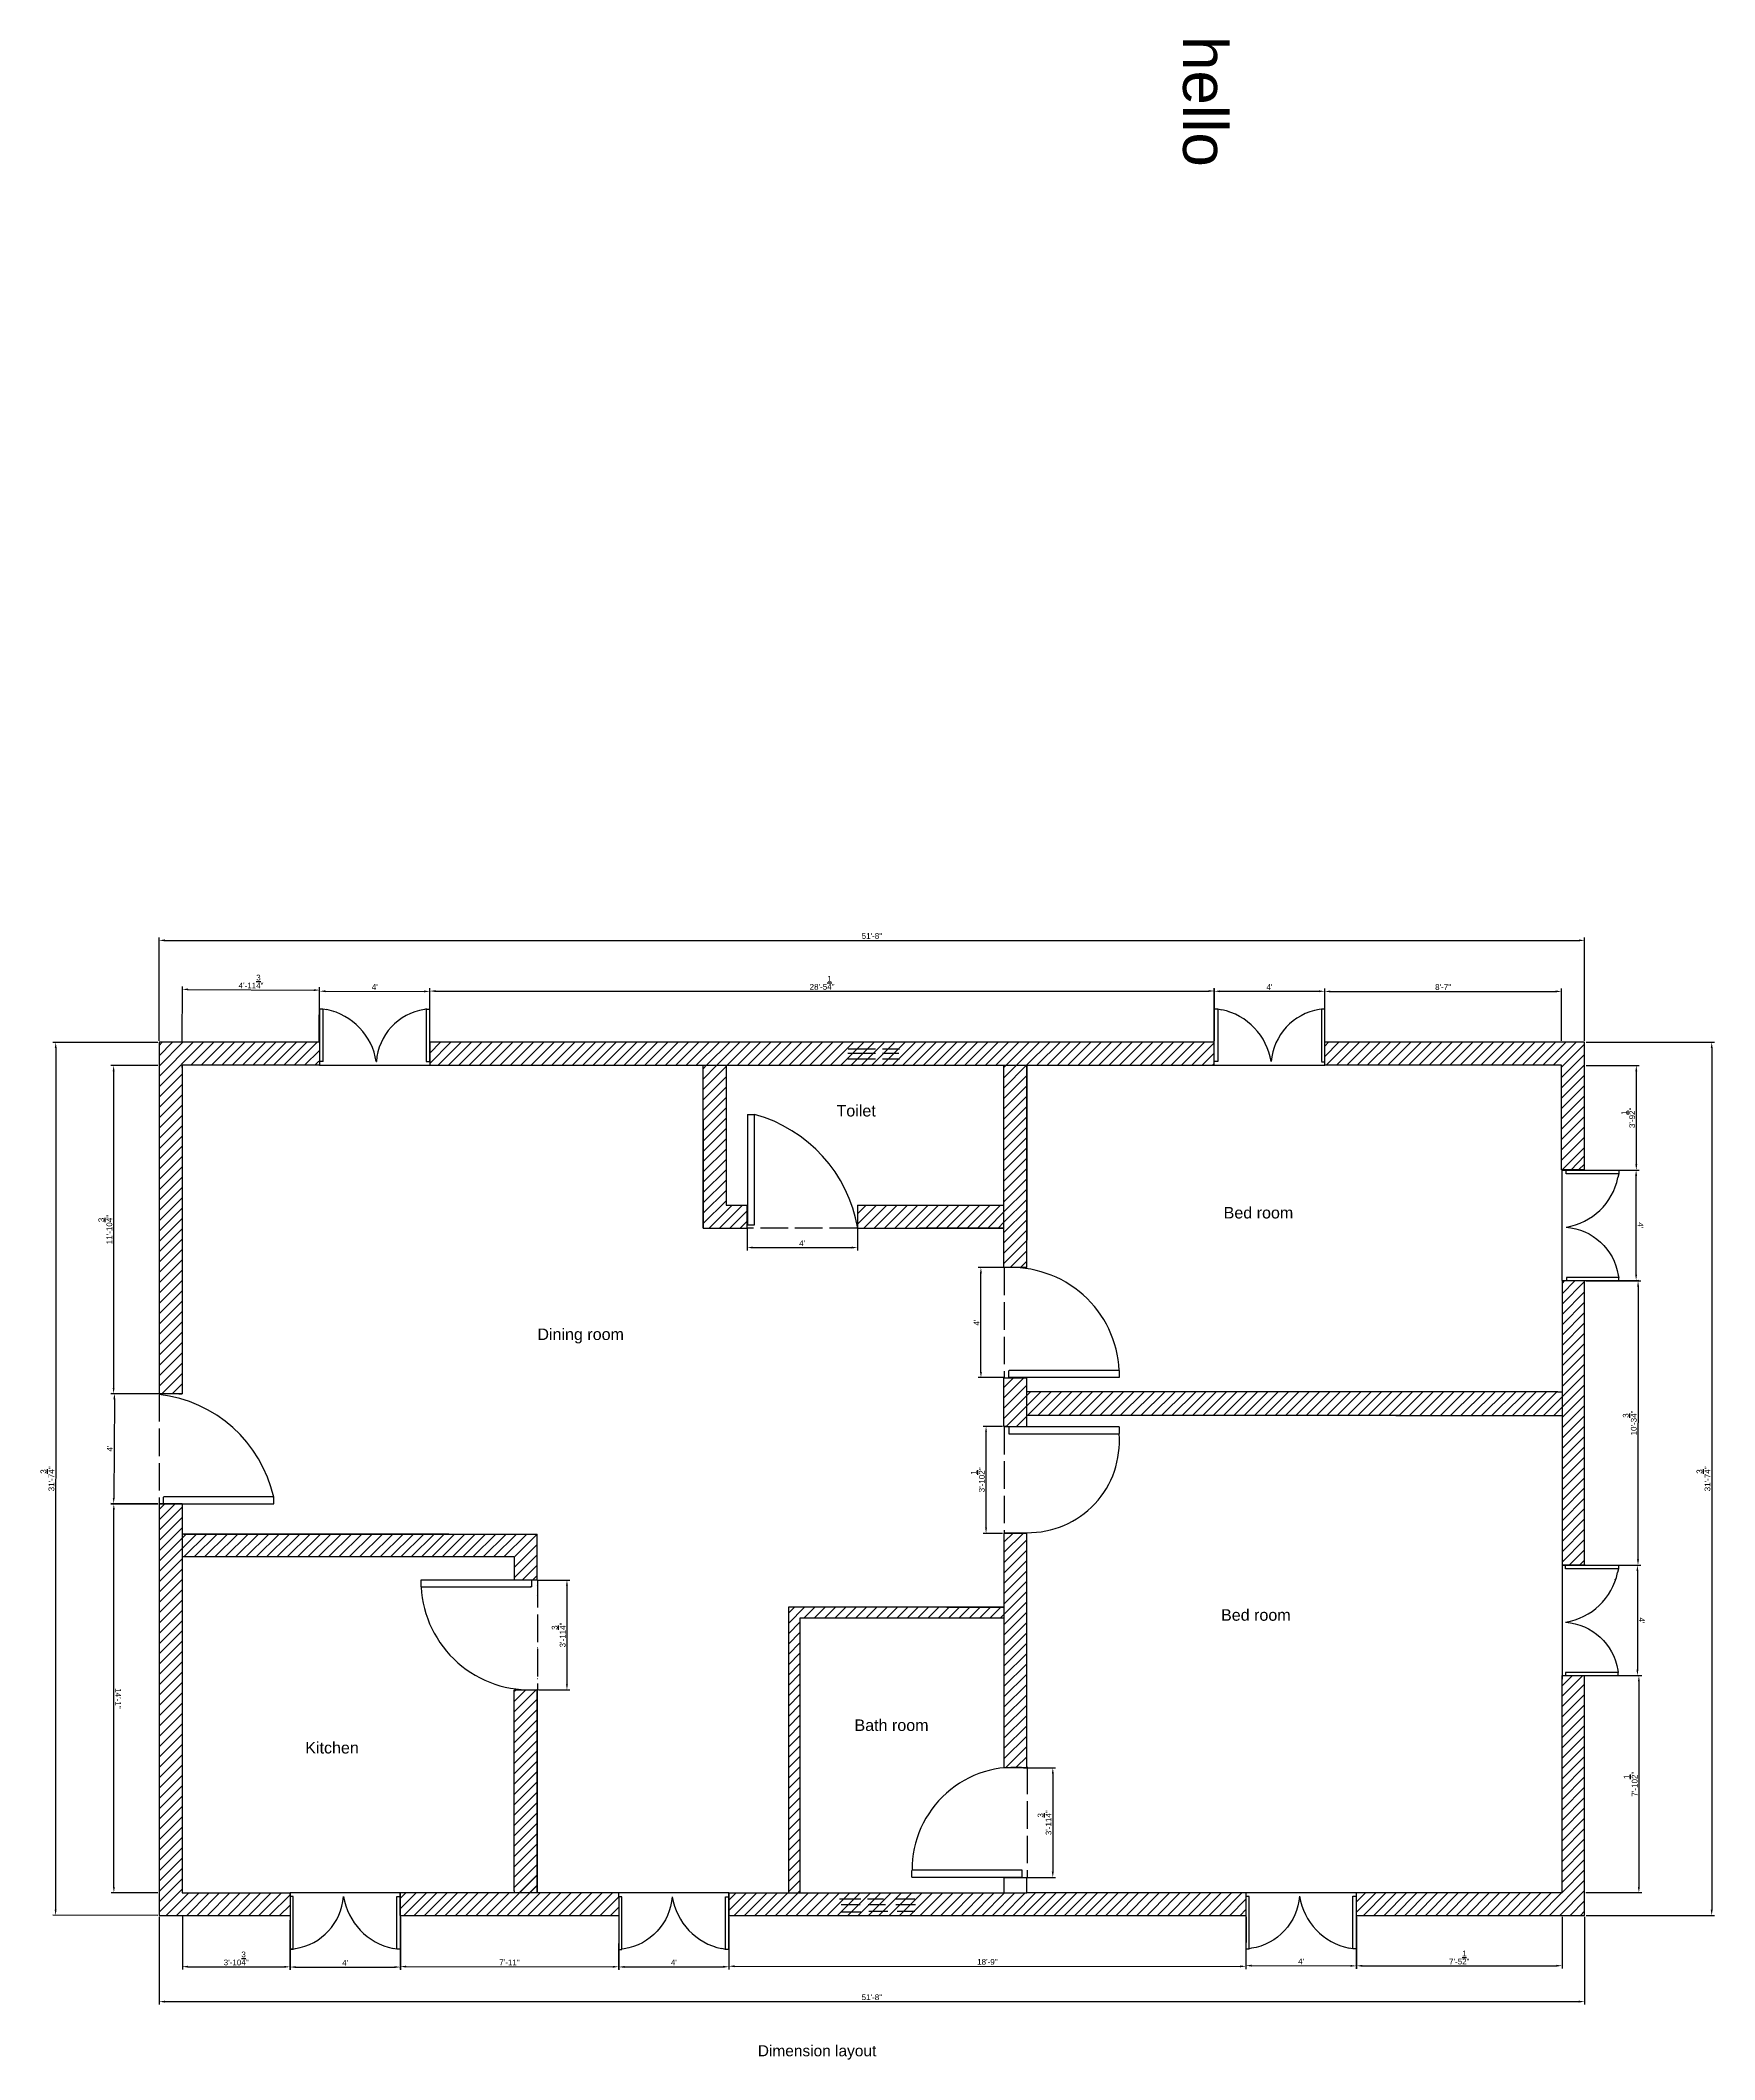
# Model space of a CAD drawing. Header units: millimetres. Extents: x 3076 to 3804, y 1202 to 2080.
import ezdxf

# ---------------------------------------------------------------- set-up
doc = ezdxf.new("R2010")
doc.units = ezdxf.units.MM
doc.linetypes.add('ACAD_ISO02W100', pattern=[15, 12, -3])
doc.layers.add('dotted', color=100, linetype='ACAD_ISO02W100')
doc.layers.add('Text', color=10, linetype='Continuous')
doc.styles.get("Standard").update_dxf_attribs({"font": 'arial.ttf'})
doc.dimstyles.new('ISO-25', dxfattribs={"dimtxt": 2.5, "dimasz": 2.5, "dimexe": 1.25, "dimexo": 0.625, "dimtad": 1, "dimlunit": 4, "dimtxsty": 'Standard', "dimcen": 2.5, "dimadec": 0, "dimazin": 0, "dimtfac": 1, "dimtmove": 0, "dimatfit": 3, "dimfxl": 1, "dimarcsym": 0})
pattern_1 = [(45, (932602.836, -653403.0286), (-2.24506403, 2.24506403), [])]
pattern_2 = [(45, (932402.5607, -653405.5512), (-2.24506403, 2.24506403), [])]

# ---------------------------------------------------------------- blocks, each defined once
blk = doc.blocks.new('*D1')
at = {"layer": 'Defpoints', "color": 0, "transparency": 16777216}
for p in [(3197.23, 1666.95), (3137.43, 1644.07), (3197.1, 1643.73)]:
    blk.add_point(p, dxfattribs=at)
at = {"layer": 'Text', "color": 0, "lineweight": -2, "transparency": 16777216}
for p, q in [((3137.43, 1644.69), (3137.57, 1668.53)), ((3140.06, 1667.27), (3194.73, 1666.96)), ((3197.1, 1644.35), (3197.24, 1668.2))]:
    blk.add_line(p, q, dxfattribs=at)
at = {"layer": 'Text', "color": 0, "transparency": 16777216}
for points in [[(3140.06, 1667.69), (3140.06, 1666.85), (3137.56, 1667.28)], [(3194.73, 1667.38), (3194.73, 1666.55), (3197.23, 1666.95)]]:
    blk.add_solid(points, dxfattribs=at)
at = {"layer": 'Text', "color": 0, "transparency": 16777216, "insert": (3167.42, 1670.69), "char_height": 2.5, "attachment_point": 5, "rotation": 359.67669}
blk.add_mtext('4\'-11{\\H1x;\\S3/4;}"', dxfattribs=at)
blk = doc.blocks.new('*D2')
at = {"layer": 'Defpoints', "color": 0, "transparency": 16777216}
for p in [(3586.4, 1666.57), (3245.19, 1644.21), (3586.4, 1644.25)]:
    blk.add_point(p, dxfattribs=at)
at = {"layer": 'Text', "color": 0, "lineweight": -2, "transparency": 16777216}
for p, q in [((3245.19, 1644.84), (3245.19, 1667.78)), ((3247.69, 1666.53), (3583.9, 1666.57)), ((3586.4, 1644.88), (3586.4, 1667.82))]:
    blk.add_line(p, q, dxfattribs=at)
at = {"layer": 'Text', "color": 0, "transparency": 16777216}
for points in [[(3247.69, 1666.95), (3247.69, 1666.11), (3245.19, 1666.53)], [(3583.9, 1666.99), (3583.9, 1666.16), (3586.4, 1666.57)]]:
    blk.add_solid(points, dxfattribs=at)
at = {"layer": 'Text', "color": 0, "transparency": 16777216, "insert": (3415.79, 1670.12), "char_height": 2.5, "attachment_point": 5, "rotation": 0.0075}
blk.add_mtext('28\'-5{\\H1x;\\S1/4;}"', dxfattribs=at)
blk = doc.blocks.new('*D3')
at = {"layer": 'Defpoints', "color": 0, "transparency": 16777216}
for p in [(3634.4, 1666.45), (3586.43, 1644.28), (3634.4, 1644.28)]:
    blk.add_point(p, dxfattribs=at)
at = {"layer": 'Text', "color": 0, "lineweight": -2, "transparency": 16777216}
for p, q in [((3586.43, 1644.91), (3586.43, 1667.7)), ((3588.93, 1666.45), (3631.9, 1666.45)), ((3634.4, 1644.91), (3634.4, 1667.7))]:
    blk.add_line(p, q, dxfattribs=at)
at = {"layer": 'Text', "color": 0, "transparency": 16777216}
for points in [[(3588.93, 1666.86), (3588.93, 1666.03), (3586.43, 1666.45)], [(3631.9, 1666.86), (3631.9, 1666.03), (3634.4, 1666.45)]]:
    blk.add_solid(points, dxfattribs=at)
at = {"layer": 'Text', "color": 0, "transparency": 16777216, "insert": (3610.41, 1668.32), "char_height": 2.5, "attachment_point": 5}
blk.add_mtext("4'", dxfattribs=at)
blk = doc.blocks.new('*D4')
at = {"layer": 'Defpoints', "color": 0, "transparency": 16777216}
for p in [(3245.19, 1666.39), (3197.2, 1644.34), (3245.15, 1644.26)]:
    blk.add_point(p, dxfattribs=at)
at = {"layer": 'Text', "color": 0, "lineweight": -2, "transparency": 16777216}
for p, q in [((3197.2, 1644.97), (3197.24, 1667.72)), ((3199.74, 1666.47), (3242.69, 1666.39)), ((3245.15, 1644.88), (3245.19, 1667.64))]:
    blk.add_line(p, q, dxfattribs=at)
at = {"layer": 'Text', "color": 0, "transparency": 16777216}
for points in [[(3199.74, 1666.89), (3199.74, 1666.05), (3197.24, 1666.47)], [(3242.69, 1666.81), (3242.69, 1665.98), (3245.19, 1666.39)]]:
    blk.add_solid(points, dxfattribs=at)
at = {"layer": 'Text', "color": 0, "transparency": 16777216, "insert": (3221.22, 1668.31), "char_height": 2.5, "attachment_point": 5, "rotation": 359.89909}
blk.add_mtext("4'", dxfattribs=at)
blk = doc.blocks.new('*D5')
at = {"layer": 'Defpoints', "color": 0, "transparency": 16777216}
for p in [(3737.39, 1666.39), (3634.4, 1644.28), (3737.4, 1644.3)]:
    blk.add_point(p, dxfattribs=at)
at = {"layer": 'Text', "color": 0, "lineweight": -2, "transparency": 16777216}
for p, q in [((3634.4, 1644.91), (3634.4, 1667.62)), ((3636.9, 1666.37), (3734.89, 1666.39)), ((3737.4, 1644.92), (3737.39, 1667.64))]:
    blk.add_line(p, q, dxfattribs=at)
at = {"layer": 'Text', "color": 0, "transparency": 16777216}
for points in [[(3636.9, 1666.79), (3636.9, 1665.96), (3634.4, 1666.37)], [(3734.89, 1666.8), (3734.89, 1665.97), (3737.39, 1666.39)]]:
    blk.add_solid(points, dxfattribs=at)
at = {"layer": 'Text', "color": 0, "transparency": 16777216, "insert": (3685.9, 1668.28), "char_height": 2.5, "attachment_point": 5, "rotation": 0.00802}
blk.add_mtext('8\'-7"', dxfattribs=at)
blk = doc.blocks.new('*D6')
at = {"layer": 'Defpoints', "color": 0, "transparency": 16777216}
for p in [(3747.47, 1688.59), (3127.44, 1644.24), (3747.47, 1644.24)]:
    blk.add_point(p, dxfattribs=at)
at = {"layer": 'Text', "color": 0, "lineweight": -2, "transparency": 16777216}
for p, q in [((3127.44, 1644.87), (3127.44, 1689.84)), ((3129.94, 1688.59), (3744.97, 1688.59)), ((3747.47, 1644.87), (3747.47, 1689.84))]:
    blk.add_line(p, q, dxfattribs=at)
at = {"layer": 'Text', "color": 0, "transparency": 16777216}
for points in [[(3129.94, 1689.01), (3129.94, 1688.17), (3127.44, 1688.59)], [(3744.97, 1689.01), (3744.97, 1688.17), (3747.47, 1688.59)]]:
    blk.add_solid(points, dxfattribs=at)
at = {"layer": 'Text', "color": 0, "transparency": 16777216, "insert": (3437.46, 1690.49), "char_height": 2.5, "attachment_point": 5, "rotation": 359.99986}
blk.add_mtext('51\'-8"', dxfattribs=at)
blk = doc.blocks.new('*D7')
at = {"layer": 'Defpoints', "color": 0, "transparency": 16777216}
for p in [(3127.48, 1634.17), (3107.62, 1491.39), (3127.46, 1491.39)]:
    blk.add_point(p, dxfattribs=at)
at = {"layer": 'Text', "color": 0, "lineweight": -2, "transparency": 16777216}
for p, q in [((3126.85, 1634.17), (3106.39, 1634.17)), ((3107.64, 1631.67), (3107.62, 1493.89)), ((3126.83, 1491.39), (3106.37, 1491.39))]:
    blk.add_line(p, q, dxfattribs=at)
at = {"layer": 'Text', "color": 0, "transparency": 16777216}
for points in [[(3107.23, 1631.67), (3108.06, 1631.67), (3107.64, 1634.17)], [(3107.21, 1493.89), (3108.04, 1493.89), (3107.62, 1491.39)]]:
    blk.add_solid(points, dxfattribs=at)
at = {"layer": 'Text', "color": 0, "transparency": 16777216, "insert": (3104.04, 1562.78), "char_height": 2.5, "attachment_point": 5, "rotation": 89.99169}
blk.add_mtext('11\'-10{\\H1x;\\S3/4;}"', dxfattribs=at)
blk = doc.blocks.new('*D8')
at = {"layer": 'Defpoints', "color": 0, "transparency": 16777216}
for p in [(3127.78, 1491.34), (3107.66, 1443.54), (3127.45, 1443.41)]:
    blk.add_point(p, dxfattribs=at)
at = {"layer": 'Text', "color": 0, "lineweight": -2, "transparency": 16777216}
for p, q in [((3127.15, 1491.34), (3106.73, 1491.48)), ((3107.96, 1488.97), (3107.67, 1446.04)), ((3126.83, 1443.42), (3106.41, 1443.55))]:
    blk.add_line(p, q, dxfattribs=at)
at = {"layer": 'Text', "color": 0, "transparency": 16777216}
for points in [[(3107.54, 1488.97), (3108.38, 1488.97), (3107.98, 1491.47)], [(3107.26, 1446.05), (3108.09, 1446.04), (3107.66, 1443.54)]]:
    blk.add_solid(points, dxfattribs=at)
at = {"layer": 'Text', "color": 0, "transparency": 16777216, "insert": (3105.94, 1467.52), "char_height": 2.5, "attachment_point": 5, "rotation": 89.61433}
blk.add_mtext("4'", dxfattribs=at)
blk = doc.blocks.new('*D9')
at = {"layer": 'Defpoints', "color": 0, "transparency": 16777216}
for p in [(3107.72, 1443.37), (3127.45, 1443.37), (3127.47, 1274.28)]:
    blk.add_point(p, dxfattribs=at)
at = {"layer": 'Text', "color": 0, "lineweight": -2, "transparency": 16777216}
for p, q in [((3126.82, 1443.37), (3106.47, 1443.37)), ((3107.75, 1276.78), (3107.72, 1440.87)), ((3126.85, 1274.28), (3106.5, 1274.28))]:
    blk.add_line(p, q, dxfattribs=at)
at = {"layer": 'Text', "color": 0, "transparency": 16777216}
for points in [[(3108.14, 1440.87), (3107.31, 1440.87), (3107.72, 1443.37)], [(3108.16, 1276.78), (3107.33, 1276.78), (3107.75, 1274.28)]]:
    blk.add_solid(points, dxfattribs=at)
at = {"layer": 'Text', "color": 0, "transparency": 16777216, "insert": (3109.62, 1358.83), "char_height": 2.5, "attachment_point": 5, "rotation": 270.00807}
blk.add_mtext('14\'-1"', dxfattribs=at)
blk = doc.blocks.new('*D10')
at = {"layer": 'Defpoints', "color": 0, "transparency": 16777216}
for p in [(3127.47, 1644.21), (3082.41, 1264.45), (3127.44, 1264.44)]:
    blk.add_point(p, dxfattribs=at)
at = {"layer": 'Text', "color": 0, "lineweight": -2, "transparency": 16777216}
for p, q in [((3126.85, 1644.21), (3081.2, 1644.22)), ((3082.45, 1641.72), (3082.41, 1266.95)), ((3126.81, 1264.44), (3081.16, 1264.45))]:
    blk.add_line(p, q, dxfattribs=at)
at = {"layer": 'Text', "color": 0, "transparency": 16777216}
for points in [[(3082.03, 1641.72), (3082.87, 1641.72), (3082.45, 1644.22)], [(3082, 1266.95), (3082.83, 1266.95), (3082.41, 1264.45)]]:
    blk.add_solid(points, dxfattribs=at)
at = {"layer": 'Text', "color": 0, "transparency": 16777216, "insert": (3078.84, 1454.33), "char_height": 2.5, "attachment_point": 5, "rotation": 89.99425}
blk.add_mtext('31\'-7{\\H1x;\\S3/4;}"', dxfattribs=at)
blk = doc.blocks.new('*D11')
at = {"layer": 'Defpoints', "color": 0, "transparency": 16777216}
for p in [(3137.57, 1264.53), (3184.39, 1264.46), (3184.35, 1242.04)]:
    blk.add_point(p, dxfattribs=at)
at = {"layer": 'Text', "color": 0, "lineweight": -2, "transparency": 16777216}
for p, q in [((3137.57, 1263.9), (3137.54, 1240.86)), ((3184.38, 1263.83), (3184.35, 1240.79)), ((3140.04, 1242.11), (3181.85, 1242.05))]:
    blk.add_line(p, q, dxfattribs=at)
at = {"layer": 'Text', "color": 0, "transparency": 16777216}
for points in [[(3140.04, 1242.53), (3140.04, 1241.69), (3137.54, 1242.11)], [(3181.85, 1242.46), (3181.85, 1241.63), (3184.35, 1242.04)]]:
    blk.add_solid(points, dxfattribs=at)
at = {"layer": 'Text', "color": 0, "transparency": 16777216, "insert": (3160.95, 1245.67), "char_height": 2.5, "attachment_point": 5, "rotation": 359.91182}
blk.add_mtext('3\'-10{\\H1x;\\S3/4;}"', dxfattribs=at)
blk = doc.blocks.new('*D12')
at = {"layer": 'Defpoints', "color": 0, "transparency": 16777216}
for p in [(3184.36, 1264.47), (3232.37, 1264.47), (3232.37, 1241.94)]:
    blk.add_point(p, dxfattribs=at)
at = {"layer": 'Text', "color": 0, "lineweight": -2, "transparency": 16777216}
for p, q in [((3184.36, 1263.84), (3184.36, 1240.69)), ((3232.37, 1263.84), (3232.37, 1240.69)), ((3186.86, 1241.94), (3229.87, 1241.94))]:
    blk.add_line(p, q, dxfattribs=at)
at = {"layer": 'Text', "color": 0, "transparency": 16777216}
for points in [[(3186.86, 1242.36), (3186.86, 1241.53), (3184.36, 1241.94)], [(3229.87, 1242.36), (3229.87, 1241.53), (3232.37, 1241.94)]]:
    blk.add_solid(points, dxfattribs=at)
at = {"layer": 'Text', "color": 0, "transparency": 16777216, "insert": (3208.37, 1243.82), "char_height": 2.5, "attachment_point": 5}
blk.add_mtext("4'", dxfattribs=at)
blk = doc.blocks.new('*D13')
at = {"layer": 'Defpoints', "color": 0, "transparency": 16777216}
for p in [(3232.35, 1264.45), (3327.33, 1264.38), (3327.31, 1242.07)]:
    blk.add_point(p, dxfattribs=at)
at = {"layer": 'Text', "color": 0, "lineweight": -2, "transparency": 16777216}
for p, q in [((3232.35, 1263.83), (3232.33, 1240.89)), ((3327.33, 1263.75), (3327.31, 1240.82)), ((3234.84, 1242.14), (3324.81, 1242.07))]:
    blk.add_line(p, q, dxfattribs=at)
at = {"layer": 'Text', "color": 0, "transparency": 16777216}
for points in [[(3234.84, 1242.56), (3234.84, 1241.72), (3232.34, 1242.14)], [(3324.81, 1242.48), (3324.81, 1241.65), (3327.31, 1242.07)]]:
    blk.add_solid(points, dxfattribs=at)
at = {"layer": 'Text', "color": 0, "transparency": 16777216, "insert": (3279.82, 1243.98), "char_height": 2.5, "attachment_point": 5, "rotation": 359.95511}
blk.add_mtext('7\'-11"', dxfattribs=at)
blk = doc.blocks.new('*D14')
at = {"layer": 'Defpoints', "color": 0, "transparency": 16777216}
for p in [(3327.34, 1264.38), (3375.22, 1264.46), (3375.26, 1242.07)]:
    blk.add_point(p, dxfattribs=at)
at = {"layer": 'Text', "color": 0, "lineweight": -2, "transparency": 16777216}
for p, q in [((3327.34, 1263.76), (3327.38, 1240.74)), ((3375.23, 1263.83), (3375.26, 1240.82)), ((3329.87, 1242), (3372.76, 1242.06))]:
    blk.add_line(p, q, dxfattribs=at)
at = {"layer": 'Text', "color": 0, "transparency": 16777216}
for points in [[(3329.87, 1242.41), (3329.88, 1241.58), (3327.37, 1241.99)], [(3372.76, 1242.48), (3372.76, 1241.65), (3375.26, 1242.07)]]:
    blk.add_solid(points, dxfattribs=at)
at = {"layer": 'Text', "color": 0, "transparency": 16777216, "insert": (3351.31, 1243.9), "char_height": 2.5, "attachment_point": 5, "rotation": 0.089}
blk.add_mtext("4'", dxfattribs=at)
blk = doc.blocks.new('*D15')
at = {"layer": 'Defpoints', "color": 0, "transparency": 16777216}
for p in [(3375.21, 1264.43), (3600.16, 1264.39), (3600.15, 1242.25)]:
    blk.add_point(p, dxfattribs=at)
at = {"layer": 'Text', "color": 0, "lineweight": -2, "transparency": 16777216}
for p, q in [((3375.21, 1263.81), (3375.21, 1241.05)), ((3600.16, 1263.76), (3600.15, 1241)), ((3377.71, 1242.3), (3597.65, 1242.25))]:
    blk.add_line(p, q, dxfattribs=at)
at = {"layer": 'Text', "color": 0, "transparency": 16777216}
for points in [[(3377.71, 1242.71), (3377.71, 1241.88), (3375.21, 1242.3)], [(3597.65, 1242.67), (3597.65, 1241.83), (3600.15, 1242.25)]]:
    blk.add_solid(points, dxfattribs=at)
at = {"layer": 'Text', "color": 0, "transparency": 16777216, "insert": (3487.68, 1244.18), "char_height": 2.5, "attachment_point": 5, "rotation": 359.98806}
blk.add_mtext('18\'-9"', dxfattribs=at)
blk = doc.blocks.new('*D16')
at = {"layer": 'Defpoints', "color": 0, "transparency": 16777216}
for p in [(3600.18, 1264.47), (3648.21, 1264.37), (3648.16, 1242.46)]:
    blk.add_point(p, dxfattribs=at)
at = {"layer": 'Text', "color": 0, "lineweight": -2, "transparency": 16777216}
for p, q in [((3600.18, 1263.85), (3600.13, 1241.31)), ((3648.2, 1263.74), (3648.16, 1241.21)), ((3602.63, 1242.56), (3645.66, 1242.46))]:
    blk.add_line(p, q, dxfattribs=at)
at = {"layer": 'Text', "color": 0, "transparency": 16777216}
for points in [[(3602.63, 1242.97), (3602.63, 1242.14), (3600.13, 1242.56)], [(3645.66, 1242.88), (3645.66, 1242.05), (3648.16, 1242.46)]]:
    blk.add_solid(points, dxfattribs=at)
at = {"layer": 'Text', "color": 0, "transparency": 16777216, "insert": (3624.15, 1244.39), "char_height": 2.5, "attachment_point": 5, "rotation": 359.87587}
blk.add_mtext("4'", dxfattribs=at)
blk = doc.blocks.new('*D17')
at = {"layer": 'Defpoints', "color": 0, "transparency": 16777216}
for p in [(3648.2, 1264.4), (3737.67, 1264.44), (3737.68, 1242.53)]:
    blk.add_point(p, dxfattribs=at)
at = {"layer": 'Text', "color": 0, "lineweight": -2, "transparency": 16777216}
for p, q in [((3648.2, 1263.78), (3648.21, 1241.24)), ((3737.67, 1263.82), (3737.68, 1241.28)), ((3650.71, 1242.49), (3735.18, 1242.53))]:
    blk.add_line(p, q, dxfattribs=at)
at = {"layer": 'Text', "color": 0, "transparency": 16777216}
for points in [[(3650.71, 1242.91), (3650.71, 1242.07), (3648.21, 1242.49)], [(3735.18, 1242.94), (3735.18, 1242.11), (3737.68, 1242.53)]]:
    blk.add_solid(points, dxfattribs=at)
at = {"layer": 'Text', "color": 0, "transparency": 16777216, "insert": (3692.94, 1246.08), "char_height": 2.5, "attachment_point": 5, "rotation": 0.02612}
blk.add_mtext('7\'-5{\\H1x;\\S1/2;}"', dxfattribs=at)
blk = doc.blocks.new('*D18')
at = {"layer": 'Defpoints', "color": 0, "transparency": 16777216}
for p in [(3127.45, 1264.4), (3747.43, 1264.4), (3747.43, 1226.91)]:
    blk.add_point(p, dxfattribs=at)
at = {"layer": 'Text', "color": 0, "lineweight": -2, "transparency": 16777216}
for p, q in [((3127.45, 1263.77), (3127.45, 1225.66)), ((3747.43, 1263.78), (3747.43, 1225.66)), ((3129.95, 1226.91), (3744.93, 1226.91))]:
    blk.add_line(p, q, dxfattribs=at)
at = {"layer": 'Text', "color": 0, "transparency": 16777216}
for points in [[(3129.95, 1227.32), (3129.95, 1226.49), (3127.45, 1226.91)], [(3744.93, 1227.33), (3744.93, 1226.49), (3747.43, 1226.91)]]:
    blk.add_solid(points, dxfattribs=at)
at = {"layer": 'Text', "color": 0, "transparency": 16777216, "insert": (3437.44, 1228.81), "char_height": 2.5, "attachment_point": 5, "rotation": 0.00027}
blk.add_mtext('51\'-8"', dxfattribs=at)
blk = doc.blocks.new('*D19')
at = {"layer": 'Defpoints', "color": 0, "transparency": 16777216}
for p in [(3747.48, 1634.12), (3747.48, 1588.65), (3769.95, 1588.65)]:
    blk.add_point(p, dxfattribs=at)
at = {"layer": 'Text', "color": 0, "lineweight": -2, "transparency": 16777216}
for p, q in [((3748.1, 1634.12), (3771.2, 1634.12)), ((3769.95, 1631.62), (3769.95, 1591.15)), ((3748.1, 1588.65), (3771.2, 1588.65))]:
    blk.add_line(p, q, dxfattribs=at)
at = {"layer": 'Text', "color": 0, "transparency": 16777216}
for points in [[(3769.53, 1631.62), (3770.37, 1631.62), (3769.95, 1634.12)], [(3769.53, 1591.15), (3770.37, 1591.15), (3769.95, 1588.65)]]:
    blk.add_solid(points, dxfattribs=at)
at = {"layer": 'Text', "color": 0, "transparency": 16777216, "insert": (3766.38, 1611.39), "char_height": 2.5, "attachment_point": 5, "rotation": 90}
blk.add_mtext('3\'-9{\\H1x;\\S1/2;}"', dxfattribs=at)
blk = doc.blocks.new('*D20')
at = {"layer": 'Defpoints', "color": 0, "transparency": 16777216}
for p in [(3747.46, 1588.64), (3769.86, 1588.65), (3747.47, 1540.7)]:
    blk.add_point(p, dxfattribs=at)
at = {"layer": 'Text', "color": 0, "lineweight": -2, "transparency": 16777216}
for p, q in [((3748.09, 1588.64), (3771.11, 1588.65)), ((3769.86, 1543.21), (3769.86, 1586.15)), ((3748.09, 1540.7), (3771.11, 1540.71))]:
    blk.add_line(p, q, dxfattribs=at)
at = {"layer": 'Text', "color": 0, "transparency": 16777216}
for points in [[(3770.28, 1586.15), (3769.44, 1586.15), (3769.86, 1588.65)], [(3770.28, 1543.21), (3769.45, 1543.21), (3769.86, 1540.71)]]:
    blk.add_solid(points, dxfattribs=at)
at = {"layer": 'Text', "color": 0, "transparency": 16777216, "insert": (3771.74, 1564.68), "char_height": 2.5, "attachment_point": 5, "rotation": 270.00333}
blk.add_mtext("4'", dxfattribs=at)
blk = doc.blocks.new('*D21')
at = {"layer": 'Defpoints', "color": 0, "transparency": 16777216}
for p in [(3747.52, 1540.52), (3747.48, 1416.78), (3770.68, 1416.77)]:
    blk.add_point(p, dxfattribs=at)
at = {"layer": 'Text', "color": 0, "lineweight": -2, "transparency": 16777216}
for p, q in [((3748.14, 1540.52), (3771.98, 1540.51)), ((3770.72, 1538.01), (3770.68, 1419.27)), ((3748.1, 1416.78), (3771.93, 1416.77))]:
    blk.add_line(p, q, dxfattribs=at)
at = {"layer": 'Text', "color": 0, "transparency": 16777216}
for points in [[(3770.31, 1538.01), (3771.14, 1538.01), (3770.73, 1540.51)], [(3770.27, 1419.27), (3771.1, 1419.27), (3770.68, 1416.77)]]:
    blk.add_solid(points, dxfattribs=at)
at = {"layer": 'Text', "color": 0, "transparency": 16777216, "insert": (3767.11, 1478.65), "char_height": 2.5, "attachment_point": 5, "rotation": 89.97975}
blk.add_mtext('10\'-3{\\H1x;\\S3/4;}"', dxfattribs=at)
blk = doc.blocks.new('*D22')
at = {"layer": 'Defpoints', "color": 0, "transparency": 16777216}
for p in [(3747.45, 1416.74), (3747.46, 1368.76), (3770.44, 1368.76)]:
    blk.add_point(p, dxfattribs=at)
at = {"layer": 'Text', "color": 0, "lineweight": -2, "transparency": 16777216}
for p, q in [((3748.07, 1416.74), (3771.68, 1416.75)), ((3770.43, 1414.25), (3770.44, 1371.26)), ((3748.08, 1368.76), (3771.69, 1368.76))]:
    blk.add_line(p, q, dxfattribs=at)
at = {"layer": 'Text', "color": 0, "transparency": 16777216}
for points in [[(3770.85, 1414.25), (3770.01, 1414.25), (3770.43, 1416.75)], [(3770.85, 1371.26), (3770.02, 1371.26), (3770.44, 1368.76)]]:
    blk.add_solid(points, dxfattribs=at)
at = {"layer": 'Text', "color": 0, "transparency": 16777216, "insert": (3772.31, 1392.76), "char_height": 2.5, "attachment_point": 5, "rotation": 270.0098}
blk.add_mtext("4'", dxfattribs=at)
blk = doc.blocks.new('*D23')
at = {"layer": 'Defpoints', "color": 0, "transparency": 16777216}
for p in [(3747.44, 1368.72), (3747.43, 1274.32), (3771.06, 1274.31)]:
    blk.add_point(p, dxfattribs=at)
at = {"layer": 'Text', "color": 0, "lineweight": -2, "transparency": 16777216}
for p, q in [((3748.07, 1368.72), (3772.32, 1368.72)), ((3771.07, 1366.22), (3771.06, 1276.81)), ((3748.06, 1274.32), (3772.31, 1274.31))]:
    blk.add_line(p, q, dxfattribs=at)
at = {"layer": 'Text', "color": 0, "transparency": 16777216}
for points in [[(3770.65, 1366.22), (3771.49, 1366.22), (3771.07, 1368.72)], [(3770.64, 1276.81), (3771.48, 1276.81), (3771.06, 1274.31)]]:
    blk.add_solid(points, dxfattribs=at)
at = {"layer": 'Text', "color": 0, "transparency": 16777216, "insert": (3767.49, 1321.52), "char_height": 2.5, "attachment_point": 5, "rotation": 89.99372}
blk.add_mtext('7\'-10{\\H1x;\\S1/2;}"', dxfattribs=at)
blk = doc.blocks.new('*D24')
at = {"layer": 'Defpoints', "color": 0, "transparency": 16777216}
for p in [(3747.47, 1644.25), (3747.46, 1264.4), (3802.74, 1264.4)]:
    blk.add_point(p, dxfattribs=at)
at = {"layer": 'Text', "color": 0, "lineweight": -2, "transparency": 16777216}
for p, q in [((3748.1, 1644.25), (3804.01, 1644.25)), ((3802.76, 1641.75), (3802.74, 1266.9)), ((3748.08, 1264.4), (3803.99, 1264.4))]:
    blk.add_line(p, q, dxfattribs=at)
at = {"layer": 'Text', "color": 0, "transparency": 16777216}
for points in [[(3802.34, 1641.75), (3803.17, 1641.75), (3802.76, 1644.25)], [(3802.32, 1266.9), (3803.16, 1266.9), (3802.74, 1264.4)]]:
    blk.add_solid(points, dxfattribs=at)
at = {"layer": 'Text', "color": 0, "transparency": 16777216, "insert": (3799.16, 1454.32), "char_height": 2.5, "attachment_point": 5, "rotation": 89.99773}
blk.add_mtext('31\'-7{\\H1x;\\S3/4;}"', dxfattribs=at)
blk = doc.blocks.new('*D25')
at = {"layer": 'Defpoints', "color": 0, "transparency": 16777216}
for p in [(3291.89, 1410.33), (3291.89, 1362.48), (3304.81, 1362.48)]:
    blk.add_point(p, dxfattribs=at)
at = {"layer": 'Text', "color": 0, "lineweight": -2, "transparency": 16777216}
for p, q in [((3292.51, 1410.33), (3306.06, 1410.33)), ((3304.81, 1407.83), (3304.81, 1364.98)), ((3292.51, 1362.48), (3306.06, 1362.48))]:
    blk.add_line(p, q, dxfattribs=at)
at = {"layer": 'Text', "color": 0, "transparency": 16777216}
for points in [[(3304.4, 1407.83), (3305.23, 1407.83), (3304.81, 1410.33)], [(3304.4, 1364.98), (3305.23, 1364.98), (3304.81, 1362.48)]]:
    blk.add_solid(points, dxfattribs=at)
at = {"layer": 'Text', "color": 0, "transparency": 16777216, "insert": (3301.22, 1386.41), "char_height": 2.5, "attachment_point": 5, "rotation": 90}
blk.add_mtext('3\'-11{\\H1x;\\S3/4;}"', dxfattribs=at)
blk = doc.blocks.new('*D26')
at = {"layer": 'Defpoints', "color": 0, "transparency": 16777216}
for p in [(3487.11, 1477.16), (3494.87, 1477.16), (3494.87, 1430.63)]:
    blk.add_point(p, dxfattribs=at)
at = {"layer": 'Text', "color": 0, "lineweight": -2, "transparency": 16777216}
for p, q in [((3494.24, 1477.16), (3485.86, 1477.16)), ((3487.11, 1433.13), (3487.11, 1474.66)), ((3494.24, 1430.63), (3485.86, 1430.63))]:
    blk.add_line(p, q, dxfattribs=at)
at = {"layer": 'Text', "color": 0, "transparency": 16777216}
for points in [[(3486.69, 1474.66), (3487.52, 1474.66), (3487.11, 1477.16)], [(3486.69, 1433.13), (3487.52, 1433.13), (3487.11, 1430.63)]]:
    blk.add_solid(points, dxfattribs=at)
at = {"layer": 'Text', "color": 0, "transparency": 16777216, "insert": (3483.53, 1453.89), "char_height": 2.5, "attachment_point": 5, "rotation": 90}
blk.add_mtext('3\'-10{\\H1x;\\S1/2;}"', dxfattribs=at)
blk = doc.blocks.new('*D27')
at = {"layer": 'Defpoints', "color": 0, "transparency": 16777216}
for p in [(3484.88, 1546.25), (3495.56, 1546.25), (3495.56, 1498.36)]:
    blk.add_point(p, dxfattribs=at)
at = {"layer": 'Text', "color": 0, "lineweight": -2, "transparency": 16777216}
for p, q in [((3494.93, 1546.25), (3483.63, 1546.25)), ((3484.88, 1500.86), (3484.88, 1543.75)), ((3494.93, 1498.36), (3483.63, 1498.36))]:
    blk.add_line(p, q, dxfattribs=at)
at = {"layer": 'Text', "color": 0, "transparency": 16777216}
for points in [[(3484.46, 1543.75), (3485.3, 1543.75), (3484.88, 1546.25)], [(3484.46, 1500.86), (3485.3, 1500.86), (3484.88, 1498.36)]]:
    blk.add_solid(points, dxfattribs=at)
at = {"layer": 'Text', "color": 0, "transparency": 16777216, "insert": (3483, 1522.31), "char_height": 2.5, "attachment_point": 5, "rotation": 90}
blk.add_mtext("4'", dxfattribs=at)
blk = doc.blocks.new('*D28')
at = {"layer": 'Defpoints', "color": 0, "transparency": 16777216}
for p in [(3383.16, 1564.18), (3431.17, 1564.18), (3431.17, 1554.95)]:
    blk.add_point(p, dxfattribs=at)
at = {"layer": 'Text', "color": 0, "lineweight": -2, "transparency": 16777216}
for p, q in [((3383.16, 1563.55), (3383.16, 1553.7)), ((3385.66, 1554.95), (3428.67, 1554.95)), ((3431.17, 1563.55), (3431.17, 1553.7))]:
    blk.add_line(p, q, dxfattribs=at)
at = {"layer": 'Text', "color": 0, "transparency": 16777216}
for points in [[(3385.66, 1555.37), (3385.66, 1554.53), (3383.16, 1554.95)], [(3428.67, 1555.37), (3428.67, 1554.53), (3431.17, 1554.95)]]:
    blk.add_solid(points, dxfattribs=at)
at = {"layer": 'Text', "color": 0, "transparency": 16777216, "insert": (3407.16, 1556.82), "char_height": 2.5, "attachment_point": 5}
blk.add_mtext("4'", dxfattribs=at)
blk = doc.blocks.new('*D29')
at = {"layer": 'Defpoints', "color": 0, "transparency": 16777216}
for p in [(3502.73, 1328.58), (3502.73, 1280.89), (3516.14, 1280.89)]:
    blk.add_point(p, dxfattribs=at)
at = {"layer": 'Text', "color": 0, "lineweight": -2, "transparency": 16777216}
for p, q in [((3503.36, 1328.58), (3517.39, 1328.58)), ((3516.14, 1326.08), (3516.14, 1283.39)), ((3503.36, 1280.89), (3517.39, 1280.89))]:
    blk.add_line(p, q, dxfattribs=at)
at = {"layer": 'Text', "color": 0, "transparency": 16777216}
for points in [[(3515.72, 1326.08), (3516.56, 1326.08), (3516.14, 1328.58)], [(3515.72, 1283.39), (3516.56, 1283.39), (3516.14, 1280.89)]]:
    blk.add_solid(points, dxfattribs=at)
at = {"layer": 'Text', "color": 0, "transparency": 16777216, "insert": (3512.55, 1304.73), "char_height": 2.5, "attachment_point": 5, "rotation": 90}
blk.add_mtext('3\'-11{\\H1x;\\S3/4;}"', dxfattribs=at)

msp = doc.modelspace()

# ---------------------------------------------------------------- hatches: boundary and pattern name
at = {"true_color": 0x000000}
h = msp.add_hatch(dxfattribs=at)
h.set_pattern_fill('ANSI31', color=18)
h.set_pattern_definition(pattern_2)
h.paths.add_polyline_path([(3586.405, 1644.251), (3245.183, 1644.251), (3245.15, 1644.251), (3245.15, 1635.869), (3245.15, 1634.239), (3586.405, 1634.239)])
h = msp.add_hatch(dxfattribs=at)
h.set_pattern_fill('ANSI31', color=18)
h.set_pattern_definition(pattern_2)
h.paths.add_polyline_path([(3383.158, 1573.43), (3374.022, 1573.43), (3374.022, 1633.871), (3374.021, 1634.239), (3364.084, 1634.239), (3364.084, 1563.436), (3383.158, 1563.436)])
h.paths.add_polyline_path([(3494.85, 1573.428), (3494.528, 1573.428), (3431.158, 1573.43), (3431.158, 1564.137, -0.0028557), (3431.284, 1563.436), (3494.85, 1563.436)])
h.paths.add_polyline_path([(3504.84, 1634.239), (3494.854, 1634.239), (3494.854, 1632.877), (3494.85, 1546.294), (3504.84, 1546.294)])
h = msp.add_hatch(dxfattribs=at)
h.set_pattern_fill('ANSI31', color=18)
h.set_pattern_definition(pattern_2)
h.paths.add_polyline_path([(3184.366, 1274.239), (3137.45, 1274.239), (3137.45, 1443.37), (3127.446, 1443.37), (3127.446, 1264.412), (3184.366, 1264.412)])
h = msp.add_hatch(dxfattribs=at)
h.set_pattern_fill('ANSI31', color=18)
h.set_pattern_definition(pattern_2)
h.paths.add_polyline_path([(3747.457, 1368.745), (3737.674, 1368.745), (3737.674, 1274.313), (3648.175, 1274.313), (3648.175, 1264.412), (3747.457, 1264.412)])
h = msp.add_hatch(dxfattribs=at)
h.set_pattern_fill('ANSI31', color=18)
h.set_pattern_definition(pattern_1)
h.paths.add_polyline_path([(3283.971, 1274.239), (3291.84, 1282.109), (3291.84, 1274.239), (3327.324, 1274.239), (3327.324, 1272.521), (3327.324, 1264.413), (3327.215, 1264.413), (3232.299, 1264.412), (3232.299, 1274.239)])
h = msp.add_hatch(dxfattribs=at)
h.set_pattern_fill('ANSI31', color=18)
h.set_pattern_definition(pattern_1)
h.paths.add_polyline_path([(3600.175, 1274.309), (3599.839, 1274.309), (3504.84, 1274.313), (3504.84, 1274.24), (3401.139, 1274.24), (3375.196, 1274.239), (3375.196, 1274.206), (3375.196, 1264.412), (3600.019, 1264.412), (3600.175, 1264.414)])

# ---------------------------------------------------------------- linework, layer by layer
at = {"color": 18, "linetype": 'Continuous', "true_color": 0x000000}
for p, q in [((3197.175, 1658.72), (3197.309, 1658.854)), ((3127.446, 1642.872), (3128.824, 1644.251)), ((3127.446, 1638.382), (3133.314, 1644.251)), ((3127.446, 1633.892), (3137.805, 1644.251)), ((3127.446, 1629.402), (3142.295, 1644.251)), ((3127.446, 1624.912), (3146.785, 1644.251)), ((3141.263, 1634.239), (3151.275, 1644.251)), ((3145.753, 1634.239), (3155.765, 1644.251)), ((3150.243, 1634.239), (3160.255, 1644.251)), ((3154.734, 1634.239), (3164.745, 1644.251)), ((3159.224, 1634.239), (3169.235, 1644.251)), ((3163.714, 1634.239), (3173.726, 1644.251)), ((3168.204, 1634.239), (3178.216, 1644.251)), ((3172.694, 1634.239), (3182.706, 1644.251)), ((3177.184, 1634.239), (3187.196, 1644.251)), ((3181.674, 1634.239), (3191.686, 1644.251)), ((3186.164, 1634.239), (3196.176, 1644.251)), ((3634.405, 1642.635), (3636.022, 1644.251)), ((3634.405, 1638.145), (3640.512, 1644.251)), ((3634.99, 1634.239), (3645.002, 1644.251)), ((3639.48, 1634.239), (3649.492, 1644.251)), ((3643.97, 1634.239), (3653.982, 1644.251)), ((3648.461, 1634.239), (3658.472, 1644.251)), ((3652.951, 1634.239), (3662.962, 1644.251)), ((3657.441, 1634.239), (3667.453, 1644.251)), ((3661.931, 1634.239), (3671.943, 1644.251)), ((3666.421, 1634.239), (3676.433, 1644.251)), ((3670.911, 1634.239), (3680.923, 1644.251)), ((3675.401, 1634.239), (3685.413, 1644.251)), ((3679.891, 1634.239), (3689.903, 1644.251)), ((3684.382, 1634.239), (3694.393, 1644.251)), ((3688.872, 1634.239), (3698.883, 1644.251)), ((3693.362, 1634.239), (3703.374, 1644.251)), ((3697.852, 1634.239), (3707.864, 1644.251)), ((3702.342, 1634.239), (3712.354, 1644.251)), ((3706.832, 1634.239), (3716.844, 1644.251)), ((3711.322, 1634.239), (3721.334, 1644.251)), ((3715.812, 1634.239), (3725.824, 1644.251)), ((3720.303, 1634.239), (3730.314, 1644.251)), ((3724.793, 1634.239), (3734.804, 1644.251)), ((3729.283, 1634.239), (3739.295, 1644.251)), ((3733.773, 1634.239), (3743.785, 1644.251)), ((3737.45, 1633.426), (3747.457, 1643.433)), ((3190.655, 1634.239), (3197.128, 1640.702)), ((3195.145, 1634.239), (3196.912, 1636.007)), ((3737.45, 1628.936), (3747.457, 1638.943)), ((3737.45, 1624.445), (3747.457, 1634.453)), ((3127.446, 1620.422), (3137.454, 1630.43)), ((3127.446, 1615.931), (3137.454, 1625.94)), ((3737.45, 1619.955), (3747.457, 1629.962)), ((3737.45, 1615.465), (3747.457, 1625.472)), ((3127.446, 1611.441), (3137.454, 1621.449)), ((3127.446, 1606.951), (3137.453, 1616.959)), ((3737.45, 1610.975), (3747.457, 1620.982)), ((3737.45, 1606.485), (3747.457, 1616.492)), ((3127.446, 1602.461), (3137.453, 1612.469)), ((3127.446, 1597.971), (3137.453, 1607.978)), ((3737.45, 1601.995), (3747.457, 1612.002)), ((3127.446, 1593.481), (3137.453, 1603.488)), ((3127.446, 1588.991), (3137.453, 1598.998)), ((3737.45, 1597.505), (3747.457, 1607.512)), ((3737.45, 1593.015), (3747.457, 1603.022)), ((3127.446, 1584.501), (3137.453, 1594.508)), ((3127.446, 1580.01), (3137.453, 1590.017)), ((3737.51, 1588.584), (3747.457, 1598.532)), ((3127.446, 1575.52), (3137.453, 1585.527)), ((3127.446, 1571.03), (3137.452, 1581.037)), ((3127.446, 1566.54), (3137.452, 1576.547)), ((3127.446, 1562.05), (3137.452, 1572.056)), ((3127.446, 1557.56), (3137.452, 1567.566)), ((3127.446, 1553.07), (3137.452, 1563.076)), ((3127.446, 1548.58), (3137.452, 1558.586)), ((3127.446, 1544.089), (3137.452, 1554.095)), ((3127.446, 1539.599), (3137.451, 1549.605)), ((3127.446, 1535.109), (3137.451, 1545.115)), ((3127.446, 1530.619), (3137.451, 1540.625)), ((3737.674, 1534.867), (3743.391, 1540.584)), ((3737.674, 1539.357), (3738.9, 1540.583)), ((3737.674, 1530.377), (3747.457, 1540.16)), ((3127.446, 1526.129), (3137.451, 1536.134)), ((3127.446, 1521.639), (3137.451, 1531.644)), ((3737.674, 1525.887), (3747.457, 1535.67)), ((3737.674, 1521.397), (3747.457, 1531.18)), ((3127.446, 1517.149), (3137.451, 1527.154)), ((3127.446, 1512.659), (3137.451, 1522.663)), ((3737.674, 1516.907), (3747.457, 1526.689)), ((3737.674, 1512.417), (3747.457, 1522.199)), ((3127.446, 1508.168), (3137.451, 1518.173)), ((3127.446, 1503.678), (3137.45, 1513.683)), ((3737.674, 1507.927), (3747.457, 1517.709)), ((3737.674, 1503.436), (3747.457, 1513.219)), ((3127.446, 1499.188), (3137.45, 1509.193)), ((3127.446, 1494.698), (3137.45, 1504.702)), ((3737.674, 1498.946), (3747.457, 1508.729)), ((3737.674, 1494.456), (3747.457, 1504.239)), ((3128.599, 1491.361), (3137.45, 1500.212)), ((3133.089, 1491.361), (3137.45, 1495.722)), ((3494.85, 1494.099), (3499.042, 1498.291)), ((3494.85, 1489.608), (3503.53, 1498.288)), ((3494.85, 1485.118), (3504.84, 1495.109)), ((3737.674, 1489.966), (3747.457, 1499.749)), ((3737.674, 1485.476), (3747.457, 1495.259)), ((3494.85, 1480.628), (3504.84, 1490.619)), ((3495.815, 1477.103), (3504.84, 1486.129)), ((3504.84, 1490.619), (3506.447, 1492.225)), ((3504.84, 1486.129), (3510.937, 1492.225)), ((3505.104, 1481.902), (3515.427, 1492.225)), ((3509.594, 1481.902), (3519.917, 1492.225)), ((3514.084, 1481.902), (3524.407, 1492.225)), ((3518.574, 1481.902), (3528.897, 1492.225)), ((3523.064, 1481.902), (3533.387, 1492.225)), ((3527.555, 1481.902), (3537.877, 1492.225)), ((3532.045, 1481.902), (3542.367, 1492.225)), ((3536.535, 1481.902), (3546.857, 1492.225)), ((3541.025, 1481.902), (3551.347, 1492.225)), ((3545.515, 1481.902), (3555.837, 1492.225)), ((3550.005, 1481.902), (3560.327, 1492.224)), ((3554.495, 1481.902), (3564.817, 1492.224)), ((3558.985, 1481.902), (3569.308, 1492.224)), ((3563.476, 1481.902), (3573.798, 1492.224)), ((3567.966, 1481.902), (3578.288, 1492.224)), ((3572.456, 1481.902), (3582.778, 1492.224)), ((3576.946, 1481.902), (3587.268, 1492.224)), ((3581.436, 1481.902), (3591.758, 1492.224)), ((3585.926, 1481.902), (3596.248, 1492.224)), ((3590.416, 1481.902), (3600.738, 1492.224)), ((3594.906, 1481.902), (3605.228, 1492.224)), ((3599.397, 1481.902), (3609.718, 1492.224)), ((3603.887, 1481.902), (3614.208, 1492.224)), ((3608.377, 1481.902), (3618.698, 1492.224)), ((3612.867, 1481.902), (3623.188, 1492.224)), ((3617.357, 1481.902), (3627.678, 1492.223)), ((3621.847, 1481.902), (3632.168, 1492.223)), ((3626.337, 1481.902), (3636.658, 1492.223)), ((3630.827, 1481.902), (3641.149, 1492.223)), ((3635.318, 1481.902), (3645.639, 1492.223)), ((3639.808, 1481.902), (3650.129, 1492.223)), ((3644.298, 1481.902), (3654.619, 1492.223)), ((3648.788, 1481.902), (3659.109, 1492.223)), ((3653.278, 1481.902), (3663.599, 1492.223)), ((3657.768, 1481.902), (3668.089, 1492.223)), ((3662.258, 1481.902), (3672.579, 1492.223)), ((3666.748, 1481.902), (3677.069, 1492.223)), ((3671.238, 1481.902), (3681.559, 1492.223)), ((3675.728, 1481.902), (3686.049, 1492.223)), ((3680.218, 1481.902), (3690.539, 1492.223)), ((3684.708, 1481.901), (3695.029, 1492.222)), ((3689.198, 1481.901), (3699.519, 1492.222)), ((3693.688, 1481.901), (3704.009, 1492.222)), ((3698.178, 1481.901), (3708.499, 1492.222)), ((3702.668, 1481.901), (3712.99, 1492.222)), ((3707.158, 1481.9), (3717.48, 1492.222)), ((3711.648, 1481.9), (3721.97, 1492.222)), ((3716.138, 1481.9), (3726.46, 1492.222)), ((3720.628, 1481.9), (3730.95, 1492.222)), ((3725.118, 1481.9), (3735.44, 1492.222)), ((3729.608, 1481.899), (3737.674, 1489.966)), ((3734.098, 1481.899), (3737.674, 1485.476)), ((3737.674, 1480.986), (3747.457, 1490.768)), ((3737.674, 1476.496), (3747.457, 1486.278)), ((3500.305, 1477.103), (3504.84, 1481.639)), ((3504.795, 1477.103), (3504.84, 1477.148)), ((3737.674, 1472.005), (3747.457, 1481.788)), ((3737.674, 1467.515), (3747.457, 1477.298)), ((3737.674, 1463.025), (3747.457, 1472.808)), ((3737.674, 1458.535), (3747.457, 1468.318)), ((3737.674, 1454.045), (3747.457, 1463.828)), ((3737.674, 1449.555), (3747.457, 1459.338)), ((3737.674, 1445.065), (3747.457, 1454.847)), ((3737.674, 1440.575), (3747.457, 1450.357)), ((3737.674, 1436.084), (3747.457, 1445.867)), ((3737.674, 1431.594), (3747.457, 1441.377)), ((3737.674, 1427.104), (3747.457, 1436.887)), ((3737.674, 1422.614), (3747.457, 1432.397)), ((3137.45, 1428.557), (3139.223, 1430.331)), ((3137.45, 1424.067), (3143.714, 1430.331)), ((3138.229, 1420.356), (3148.204, 1430.331)), ((3142.72, 1420.356), (3152.694, 1430.331)), ((3147.21, 1420.356), (3157.185, 1430.331)), ((3151.7, 1420.356), (3161.675, 1430.332)), ((3156.19, 1420.356), (3166.165, 1430.332)), ((3160.68, 1420.356), (3170.656, 1430.332)), ((3165.17, 1420.356), (3175.146, 1430.332)), ((3169.66, 1420.356), (3179.636, 1430.333)), ((3174.15, 1420.356), (3184.127, 1430.333)), ((3178.641, 1420.356), (3188.617, 1430.333)), ((3183.131, 1420.356), (3193.108, 1430.333)), ((3187.621, 1420.356), (3197.598, 1430.334)), ((3192.111, 1420.356), (3202.088, 1430.334)), ((3196.601, 1420.356), (3206.579, 1430.334)), ((3201.091, 1420.356), (3211.069, 1430.334)), ((3205.581, 1420.356), (3215.559, 1430.334)), ((3210.071, 1420.356), (3220.05, 1430.335)), ((3214.562, 1420.356), (3224.54, 1430.335)), ((3219.052, 1420.356), (3229.03, 1430.335)), ((3223.542, 1420.356), (3233.521, 1430.335)), ((3228.032, 1420.356), (3238.011, 1430.336)), ((3232.522, 1420.356), (3242.501, 1430.336)), ((3237.012, 1420.356), (3246.992, 1430.336)), ((3241.502, 1420.356), (3251.482, 1430.336)), ((3245.993, 1420.356), (3255.972, 1430.336)), ((3250.483, 1420.356), (3260.463, 1430.336)), ((3254.973, 1420.356), (3264.953, 1430.336)), ((3259.463, 1420.356), (3269.443, 1430.336)), ((3263.953, 1420.356), (3273.933, 1430.336)), ((3268.443, 1420.356), (3278.423, 1430.336)), ((3272.933, 1420.356), (3282.913, 1430.336)), ((3277.423, 1420.356), (3287.403, 1430.336)), ((3281.844, 1420.287), (3291.84, 1430.283)), ((3281.858, 1415.811), (3291.84, 1425.793)), ((3494.991, 1413.418), (3504.84, 1423.267)), ((3494.999, 1417.916), (3504.84, 1427.757)), ((3495.006, 1422.413), (3503.345, 1430.752)), ((3495.014, 1426.911), (3498.855, 1430.752)), ((3737.674, 1418.124), (3747.457, 1427.907)), ((3740.785, 1416.745), (3747.457, 1423.417)), ((3281.858, 1411.321), (3291.84, 1421.303)), ((3285.48, 1410.435), (3291.84, 1416.813)), ((3494.984, 1408.92), (3504.84, 1418.777)), ((3745.276, 1416.745), (3747.457, 1418.926)), ((3289.959, 1410.441), (3291.84, 1412.322)), ((3291.845, 1407.838), (3291.939, 1407.932)), ((3494.969, 1399.925), (3504.84, 1409.797)), ((3494.976, 1404.423), (3504.84, 1414.287)), ((3291.855, 1403.357), (3291.939, 1403.442)), ((3291.864, 1398.876), (3291.939, 1398.951)), ((3401.146, 1395.905), (3403.725, 1398.484)), ((3401.146, 1391.415), (3408.215, 1398.484)), ((3407.891, 1393.67), (3412.705, 1398.484)), ((3412.381, 1393.67), (3417.195, 1398.484)), ((3416.871, 1393.67), (3421.685, 1398.484)), ((3421.362, 1393.67), (3426.176, 1398.484)), ((3425.852, 1393.67), (3430.666, 1398.484)), ((3430.342, 1393.67), (3435.156, 1398.484)), ((3434.832, 1393.67), (3439.646, 1398.484)), ((3439.322, 1393.67), (3444.136, 1398.484)), ((3443.812, 1393.67), (3448.626, 1398.484)), ((3448.302, 1393.67), (3453.116, 1398.484)), ((3452.792, 1393.67), (3457.607, 1398.484)), ((3457.283, 1393.67), (3462.097, 1398.484)), ((3461.773, 1393.67), (3466.587, 1398.484)), ((3466.263, 1393.67), (3471.077, 1398.484)), ((3470.753, 1393.67), (3475.567, 1398.484)), ((3475.243, 1393.67), (3480.057, 1398.484)), ((3479.733, 1393.67), (3484.547, 1398.484)), ((3484.223, 1393.67), (3489.037, 1398.484)), ((3488.713, 1393.67), (3493.528, 1398.484)), ((3494.954, 1390.93), (3504.84, 1400.816)), ((3494.961, 1395.427), (3504.84, 1405.306)), ((3291.873, 1394.395), (3291.939, 1394.461)), ((3291.883, 1389.914), (3291.939, 1389.971)), ((3401.146, 1386.925), (3406.138, 1391.916)), ((3493.204, 1393.67), (3494.85, 1395.316)), ((3494.939, 1381.934), (3504.84, 1391.836)), ((3494.946, 1386.432), (3504.84, 1396.326)), ((3291.892, 1385.434), (3291.939, 1385.481)), ((3291.901, 1380.953), (3291.939, 1380.991)), ((3401.146, 1382.435), (3406.138, 1387.426)), ((3401.146, 1377.945), (3406.138, 1382.936)), ((3494.924, 1372.939), (3504.84, 1382.856)), ((3494.931, 1377.437), (3504.84, 1387.346)), ((3291.911, 1376.472), (3291.939, 1376.501)), ((3291.92, 1371.991), (3291.939, 1372.011)), ((3401.146, 1373.455), (3406.138, 1378.446)), ((3401.146, 1368.965), (3406.138, 1373.956)), ((3494.908, 1363.944), (3504.84, 1373.876)), ((3494.916, 1368.441), (3504.84, 1378.366)), ((3281.859, 1352.95), (3291.58, 1362.671)), ((3281.859, 1357.44), (3286.96, 1362.541)), ((3281.859, 1361.93), (3282.38, 1362.452)), ((3291.929, 1367.51), (3291.939, 1367.521)), ((3291.938, 1363.029), (3291.939, 1363.03)), ((3401.146, 1364.474), (3406.138, 1369.466)), ((3401.146, 1359.984), (3406.138, 1364.975)), ((3494.893, 1354.948), (3504.84, 1364.895)), ((3494.901, 1359.446), (3504.84, 1369.385)), ((3281.859, 1348.46), (3291.84, 1358.441)), ((3281.859, 1343.97), (3291.84, 1353.951)), ((3401.146, 1355.494), (3406.138, 1360.485)), ((3401.146, 1351.004), (3406.138, 1355.995)), ((3494.878, 1345.953), (3504.84, 1355.915)), ((3494.886, 1350.451), (3504.84, 1360.405)), ((3281.859, 1339.479), (3291.84, 1349.461)), ((3281.859, 1334.989), (3291.84, 1344.97)), ((3401.146, 1346.514), (3406.138, 1351.505)), ((3401.146, 1342.024), (3406.138, 1347.015)), ((3494.863, 1336.958), (3504.84, 1346.935)), ((3494.871, 1341.455), (3504.84, 1351.425)), ((3281.859, 1330.499), (3291.84, 1340.48)), ((3281.859, 1326.009), (3291.84, 1335.99)), ((3401.146, 1337.534), (3406.138, 1342.525)), ((3401.146, 1333.043), (3406.138, 1338.035)), ((3494.856, 1332.46), (3504.84, 1342.445)), ((3495.678, 1328.792), (3504.84, 1337.955)), ((3281.858, 1321.519), (3291.84, 1331.5)), ((3281.858, 1317.028), (3291.84, 1327.01)), ((3401.146, 1328.553), (3406.138, 1333.545)), ((3401.146, 1324.063), (3406.138, 1329.054)), ((3500.22, 1328.844), (3504.84, 1333.464)), ((3504.658, 1328.792), (3504.84, 1328.974)), ((3281.858, 1312.538), (3291.84, 1322.52)), ((3281.858, 1308.048), (3291.84, 1318.03)), ((3401.146, 1319.573), (3406.138, 1324.564)), ((3401.146, 1315.083), (3406.138, 1320.074)), ((3281.858, 1303.558), (3291.84, 1313.54)), ((3281.858, 1299.068), (3291.84, 1309.049)), ((3401.146, 1310.593), (3406.138, 1315.584)), ((3401.146, 1306.103), (3406.138, 1311.094)), ((3281.858, 1294.577), (3291.84, 1304.559)), ((3401.146, 1301.613), (3406.138, 1306.604)), ((3401.146, 1297.122), (3406.138, 1302.114)), ((3281.858, 1290.087), (3291.84, 1300.069)), ((3281.858, 1285.597), (3291.84, 1295.579)), ((3401.146, 1292.632), (3406.138, 1297.624)), ((3401.146, 1288.142), (3406.138, 1293.133)), ((3281.858, 1281.107), (3291.84, 1291.089)), ((3281.858, 1276.617), (3291.84, 1286.599)), ((3401.146, 1283.652), (3406.138, 1288.643)), ((3401.146, 1279.162), (3406.138, 1284.153)), ((3283.97, 1274.239), (3291.84, 1282.109)), ((3288.461, 1274.239), (3291.84, 1277.619)), ((3401.146, 1274.672), (3406.138, 1279.663)), ((3405.205, 1274.24), (3406.138, 1275.173))]:
    msp.add_line(p, q, dxfattribs=at)
for p, q in [((3197.175, 1658.851), (3197.175, 1637.244)), ((3198.674, 1658.852), (3200.367, 1658.468)), ((3203.284, 1657.425), (3203.28, 1657.422)), ((3243.555, 1658.729), (3245.114, 1658.729)), ((3243.652, 1658.729), (3243.652, 1635.858)), ((3245.15, 1635.869), (3245.15, 1658.683)), ((3586.405, 1634.239), (3586.405, 1658.809)), ((3587.918, 1658.682), (3586.439, 1658.682)), ((3587.921, 1658.791), (3589.614, 1658.407)), ((3587.99, 1658.703), (3587.99, 1635.833)), ((3592.531, 1657.363), (3592.527, 1657.361)), ((3634.405, 1658.715), (3633.033, 1658.715)), ((3633.033, 1658.715), (3633.033, 1635.842)), ((3634.405, 1634.239), (3634.405, 1658.715)), ((3245.183, 1644.251), (3245.132, 1644.251)), ((3245.15, 1644.265), (3245.15, 1635.869)), ((3634.621, 1644.246), (3634.393, 1644.246)), ((3137.454, 1633.332), (3137.454, 1634.239)), ((3197.177, 1634.239), (3586.405, 1634.239)), ((3197.181, 1637.336), (3197.181, 1634.247)), ((3197.181, 1634.247), (3197.181, 1634.239)), ((3243.652, 1635.861), (3245.132, 1635.861)), ((3245.15, 1635.962), (3245.15, 1634.237)), ((3364.084, 1563.436), (3364.084, 1634.239)), ((3374.021, 1633.853), (3374.021, 1634.24)), ((3494.854, 1632.877), (3494.854, 1634.233)), ((3588.046, 1634.232), (3586.111, 1634.232)), ((3587.99, 1635.833), (3586.394, 1635.833)), ((3587.918, 1634.239), (3634.405, 1634.239)), ((3633.019, 1635.821), (3634.393, 1635.821)), ((3634.604, 1634.239), (3634.39, 1634.239)), ((3383.369, 1612.853), (3386.364, 1612.853)), ((3747.468, 1594.802), (3741.397, 1588.685)), ((3747.461, 1591.209), (3744.785, 1588.712)), ((3737.816, 1588.584), (3762.376, 1588.584)), ((3739.423, 1587.038), (3739.423, 1588.626)), ((3760.93, 1582.459), (3760.928, 1582.463)), ((3762.358, 1587.069), (3761.974, 1585.376)), ((3383.158, 1563.515), (3383.158, 1573.379)), ((3494.528, 1573.428), (3494.846, 1573.428)), ((3383.158, 1563.516), (3383.158, 1563.436)), ((3737.662, 1540.581), (3740.153, 1540.581)), ((3737.674, 1540.638), (3737.674, 1417.036)), ((3739.58, 1541.977), (3739.58, 1540.732)), ((3739.583, 1541.957), (3739.583, 1541.898)), ((3739.583, 1540.824), (3739.583, 1540.613)), ((3497.075, 1498.493), (3497.075, 1501.487)), ((3127.474, 1491.187), (3127.474, 1491.356)), ((3735.875, 1492.225), (3504.84, 1492.225)), ((3735.71, 1492.222), (3737.425, 1492.222)), ((3495.006, 1477.098), (3494.853, 1477.098)), ((3494.963, 1477.103), (3504.689, 1477.103)), ((3666.631, 1481.902), (3504.84, 1481.902)), ((3545.022, 1476.993), (3545.022, 1473.999)), ((3665.309, 1481.899), (3736.387, 1481.899)), ((3736.304, 1481.9), (3737.447, 1481.9)), ((3129.32, 1443.427), (3129.32, 1446.421)), ((3138.427, 1430.33), (3137.501, 1430.33)), ((3291.839, 1430.329), (3291.839, 1430.336)), ((3291.84, 1430.26), (3291.84, 1430.336)), ((3494.966, 1430.752), (3494.85, 1430.752)), ((3494.963, 1430.752), (3504.689, 1430.752)), ((3137.821, 1420.356), (3137.454, 1420.356)), ((3737.659, 1417.096), (3737.659, 1367.232)), ((3737.674, 1417.069), (3737.674, 1416.748)), ((3737.697, 1416.745), (3762.188, 1416.745)), ((3739.212, 1415.23), (3739.212, 1416.749)), ((3747.457, 1417.058), (3747.457, 1416.747)), ((3762.169, 1415.23), (3761.785, 1413.537)), ((3289.391, 1407.298), (3288.894, 1407.298)), ((3289.311, 1410.291), (3289.391, 1410.291)), ((3289.372, 1410.348), (3289.372, 1407.354)), ((3289.391, 1410.291), (3289.391, 1407.298)), ((3760.742, 1410.62), (3760.739, 1410.624)), ((3291.84, 1362.441), (3282.039, 1362.441)), ((3291.817, 1362.442), (3291.84, 1362.442)), ((3494.977, 1328.792), (3494.85, 1328.792)), ((3454.796, 1280.979), (3454.796, 1283.973)), ((3184.366, 1273.582), (3184.366, 1274.239)), ((3327.326, 1274.239), (3184.366, 1274.239)), ((3232.299, 1274.23), (3232.299, 1274.239)), ((3232.299, 1274.239), (3232.299, 1264.412)), ((3232.299, 1264.412), (3232.299, 1274.23)), ((3281.858, 1275.131), (3281.858, 1274.24)), ((3327.324, 1272.521), (3327.324, 1274.221)), ((3375.224, 1274.221), (3327.324, 1274.221)), ((3599.839, 1274.309), (3600.176, 1274.309)), ((3600.168, 1274.33), (3648.36, 1274.33)), ((3185.731, 1272.634), (3184.331, 1272.634)), ((3185.731, 1272.613), (3185.731, 1272.634)), ((3185.753, 1249.79), (3185.753, 1272.607)), ((3230.839, 1272.621), (3230.822, 1272.621)), ((3230.837, 1272.622), (3232.302, 1272.622)), ((3327.323, 1272.542), (3327.323, 1249.648)), ((3328.731, 1272.55), (3327.335, 1272.55)), ((3328.759, 1249.648), (3328.759, 1272.542)), ((3373.805, 1272.556), (3375.2, 1272.556)), ((3423.432, 1271.68), (3432.63, 1271.68)), ((3424.066, 1269.145), (3432.313, 1269.145)), ((3424.066, 1265.977), (3432.63, 1265.977)), ((3435.485, 1271.68), (3442.462, 1271.68)), ((3435.802, 1269.145), (3443.414, 1269.145)), ((3436.119, 1266.294), (3444.365, 1266.294)), ((3447.854, 1271.68), (3456.101, 1271.68)), ((3447.854, 1269.145), (3456.418, 1269.145)), ((3448.489, 1266.294), (3456.101, 1266.294)), ((3601.544, 1272.667), (3600.174, 1272.667)), ((3647.871, 1272.738), (3648.176, 1272.738)), ((3137.453, 1264.422), (3137.453, 1264.412)), ((3137.453, 1264.413), (3137.453, 1264.412)), ((3184.353, 1262.407), (3184.353, 1249.828)), ((3232.299, 1264.412), (3327.233, 1264.412)), ((3232.3, 1264.747), (3232.3, 1264.412)), ((3232.319, 1264.412), (3232.319, 1249.689)), ((3327.196, 1264.411), (3327.196, 1264.412)), ((3327.215, 1264.413), (3327.323, 1264.413)), ((3599.833, 1264.414), (3600.177, 1264.414)), ((3184.353, 1249.828), (3185.772, 1249.828)), ((3184.415, 1249.79), (3185.753, 1249.79)), ((3226.233, 1251.102), (3226.237, 1251.104)), ((3230.843, 1249.674), (3229.15, 1250.058)), ((3327.323, 1249.648), (3328.759, 1249.648)), ((3369.206, 1251.021), (3369.21, 1251.023)), ((3373.816, 1249.593), (3372.123, 1249.977)), ((3641.999, 1251.062), (3642.003, 1251.064)), ((3642.05, 1251.229), (3642.053, 1251.232)), ((3646.66, 1249.802), (3644.967, 1250.186))]:
    msp.add_line(p, q)
for points in [[(3197.176, 1658.854), (3198.68, 1658.854), (3198.68, 1635.896)], [(3197.175, 1644.251), (3127.446, 1644.251), (3127.446, 1491.361)], [(3586.405, 1644.251), (3245.183, 1644.251)], [(3747.457, 1588.654), (3747.457, 1644.251), (3634.604, 1644.251)], [(3197.183, 1634.239), (3137.45, 1634.239), (3137.45, 1491.361)], [(3198.722, 1635.861), (3197.18, 1635.861), (3197.183, 1635.861)], [(3221.876, 1635.896), (3221.95, 1635.896)], [(3504.502, 1546.279), (3504.84, 1546.279), (3504.84, 1633.968), (3504.84, 1558.243)], [(3747.428, 1588.654), (3747.428, 1588.702), (3737.45, 1588.702), (3737.45, 1634.239), (3634.604, 1634.239)], [(3504.717, 1546.294), (3494.85, 1546.294), (3494.85, 1632.907)], [(3364.084, 1610.513), (3364.084, 1563.436), (3383.158, 1563.436), (3383.158, 1563.442)], [(3383.417, 1612.803), (3383.417, 1564.803), (3386.417, 1564.803), (3386.417, 1612.803)], [(3737.594, 1588.672), (3737.594, 1540.672)], [(3762.359, 1588.567), (3762.359, 1587.063), (3739.402, 1587.063)], [(3747.428, 1588.654), (3747.457, 1588.654), (3747.428, 1588.654)], [(3431.157, 1573.364), (3431.157, 1573.43), (3494.54, 1573.43)], [(3431.158, 1573.379), (3431.158, 1563.436), (3494.838, 1563.436), (3458.112, 1563.436)], [(3739.583, 1540.651), (3739.583, 1540.584), (3762.282, 1540.584), (3762.282, 1541.957), (3739.58, 1541.957)], [(3747.457, 1417.036), (3747.457, 1540.584)], [(3494.85, 1477.082), (3494.85, 1498.294), (3504.717, 1498.294)], [(3496.456, 1477.082), (3494.85, 1477.082), (3504.84, 1477.082), (3504.84, 1498.288), (3504.661, 1498.288)], [(3497.124, 1498.54), (3545.124, 1498.54), (3545.124, 1501.54), (3497.124, 1501.54)], [(3136.057, 1491.361), (3137.45, 1491.361), (3127.446, 1491.361)], [(3544.972, 1476.946), (3496.972, 1476.946), (3496.972, 1473.946), (3544.972, 1473.946)], [(3135.526, 1443.421), (3137.45, 1443.421), (3127.44, 1443.421)], [(3137.363, 1443.37), (3127.44, 1443.37), (3127.44, 1443.421)], [(3127.446, 1443.421), (3127.446, 1264.412), (3184.299, 1264.412)], [(3129.37, 1443.475), (3177.37, 1443.475), (3177.37, 1446.475), (3129.37, 1446.475)], [(3137.45, 1443.421), (3137.45, 1274.239), (3184.366, 1274.239), (3184.366, 1262.306)], [(3253.383, 1430.336), (3138.18, 1430.336), (3291.839, 1430.336)], [(3281.858, 1420.241), (3281.858, 1410.441), (3291.84, 1410.441), (3291.84, 1430.266)], [(3494.963, 1328.792), (3504.84, 1328.792), (3504.84, 1430.769), (3494.85, 1430.769)], [(3495.306, 1430.769), (3494.85, 1430.769), (3494.85, 1328.792)], [(3747.444, 1416.733), (3737.697, 1416.733), (3737.697, 1416.745)], [(3762.171, 1416.728), (3762.171, 1415.224), (3739.213, 1415.224), (3739.213, 1415.223)], [(3289.323, 1410.301), (3241.323, 1410.301), (3241.323, 1407.301), (3289.323, 1407.301)], [(3470.121, 1398.484), (3494.776, 1398.484), (3401.146, 1398.484), (3401.146, 1274.299)], [(3494.814, 1393.67), (3406.138, 1393.67), (3406.138, 1274.299)], [(3281.859, 1275.117), (3281.859, 1362.441), (3282.169, 1362.441)], [(3291.786, 1362.442), (3291.84, 1362.442), (3291.783, 1362.442)], [(3648.175, 1249.783), (3648.175, 1274.313), (3737.674, 1274.313), (3737.674, 1368.745), (3762.093, 1368.745), (3762.093, 1370.118), (3739.218, 1370.118), (3739.218, 1368.745)], [(3648.175, 1264.412), (3747.457, 1264.412), (3747.457, 1368.745)], [(3454.845, 1281.026), (3502.845, 1281.026), (3502.845, 1284.026), (3454.845, 1284.026)], [(3375.196, 1274.239), (3401.146, 1274.239)], [(3401.139, 1274.24), (3504.84, 1274.24), (3504.84, 1280.792), (3494.963, 1280.792)], [(3494.978, 1280.791), (3494.85, 1280.791), (3494.85, 1274.268)], [(3504.81, 1274.313), (3600.036, 1274.313)], [(3600.175, 1274.343), (3600.175, 1249.877), (3601.548, 1249.877), (3601.548, 1272.667)], [(3207.641, 1272.63), (3207.573, 1272.63)], [(3232.341, 1249.673), (3230.837, 1249.673), (3230.837, 1272.63)], [(3375.153, 1264.412), (3375.153, 1249.592), (3373.81, 1249.592), (3373.81, 1272.549)], [(3648.158, 1249.8), (3646.654, 1249.8), (3646.654, 1272.736), (3647.983, 1272.736)], [(3375.157, 1264.412), (3600.019, 1264.412)]]:
    msp.add_lwpolyline(points)
for points in [[(3243.786, 1658.775), (3242.817, 1658.56), (3242.816, 1658.559, 0.3497853), (3221.944, 1635.896)], [(3633.032, 1658.714), (3632.063, 1658.498), (3632.063, 1658.497, 0.3497853), (3611.191, 1635.835)], [(3374.022, 1633.871), (3374.022, 1573.56, 0.4142136), (3374.151, 1573.43), (3383.17, 1573.43), (3383.17, 1573.187)], [(3739.402, 1563.867), (3739.402, 1563.799, -0.3497853), (3762.064, 1542.927), (3762.065, 1542.927), (3762.281, 1541.958)], [(3504.841, 1430.648), (3504.832, 1430.904, 0.4425591), (3544.975, 1473.941)], [(3281.859, 1420.227, 0.4142136), (3281.729, 1420.356), (3137.803, 1420.356)], [(3739.213, 1392.028), (3739.213, 1391.96, -0.3497853), (3761.876, 1371.088), (3761.877, 1371.087), (3762.092, 1370.118)], [(3185.731, 1249.751), (3186.7, 1249.966), (3186.7, 1249.967, 0.3497853), (3207.573, 1272.63)], [(3350.615, 1272.549), (3350.546, 1272.549, -0.3497853), (3329.674, 1249.887), (3329.674, 1249.885), (3328.705, 1249.67)], [(3623.458, 1272.758), (3623.39, 1272.758, -0.3497853), (3602.517, 1250.095), (3602.517, 1250.094), (3601.548, 1249.879)]]:
    msp.add_lwpolyline(points, format="xyb")
for points in [[(3291.84, 1362.502), (3291.84, 1274.076)], [(3375.196, 1274.206), (3375.196, 1274.239), (3375.196, 1264.411)]]:
    msp.add_lwpolyline(points, close=True)
for centre, radius, start, end in [((3194.723, 1631.556), 27.498, 9.081171, 78.188012), ((3583.969, 1631.494), 27.498, 9.081171, 78.188012), ((3190.01, 1626.772), 33.218, 15.942823, 15.972561), ((3579.257, 1626.71), 33.218, 15.942823, 15.972561), ((3369.876, 1552.798), 62.322, 9.828412, 74.570575), ((3735.061, 1591.02), 27.498, 279.081171, 348.188012), ((3730.277, 1595.733), 33.218, 285.942823, 285.972561), ((3498.15, 1499.327), 46.932, 2.703639, 93.940005), ((3120.858, 1433.591), 57.84, 12.817304, 83.433423), ((3124.681, 1438.145), 53.16, 8.701705, 9.015002), ((3288.529, 1409.744), 47.172, 183.031106, 274.146225), ((3734.873, 1419.181), 27.498, 279.081171, 348.188012), ((3730.089, 1423.894), 33.218, 285.942823, 285.972561), ((3499.421, 1284.364), 44.487, 82.839432, 180.337934), ((3239.507, 1281.754), 33.218, 195.942823, 195.972561), ((3234.794, 1276.97), 27.498, 189.081171, 258.188012), ((3382.48, 1281.673), 33.218, 195.942823, 195.972561), ((3377.768, 1276.889), 27.498, 189.081171, 258.188012), ((3655.324, 1281.882), 33.218, 195.942823, 195.972561), ((3650.611, 1277.098), 27.498, 189.081171, 258.188012)]:
    msp.add_arc(centre, radius, start, end)
at = {"layer": 'dotted'}
for p, q in [((3427.052, 1639.564), (3449.106, 1639.564)), ((3427.052, 1637.01), (3449.425, 1637.01)), ((3427.072, 1641.416), (3449.49, 1641.416)), ((3431.007, 1563.439), (3383.519, 1563.439)), ((3494.926, 1546.185), (3494.926, 1498.61)), ((3127.473, 1491.224), (3127.473, 1443.546)), ((3495.02, 1476.993), (3495.02, 1430.742)), ((3291.939, 1410.348), (3291.939, 1362.56)), ((3504.966, 1329.094), (3504.966, 1280.877))]:
    msp.add_line(p, q, dxfattribs=at)

# ---------------------------------------------------------------- texts
msp.add_text('hello', height=19.2691, rotation=270).set_placement((3572.797, 2082.001))
msp.add_text('Dimension layout', height=4.80972).set_placement((3387.834, 1203.128))
at = {"layer": 'Text'}
for s, p in [('Toilet', (3422.058, 1611.984)), ('Bed room', (3590.458, 1567.617)), ('Dining room', (3291.956, 1514.744)), ('Bed room', (3589.328, 1392.612)), ('Bath room', (3429.886, 1344.67)), ('Kitchen', (3190.995, 1334.856))]:
    msp.add_text(s, height=5, dxfattribs=at).set_placement(p)

# ---------------------------------------------------------------- dimensions: what is measured, and where the dimension line sits
for p1, p2, distance, picture, middle in [((3127.444, 1644.244), (3747.475, 1644.242), 44.347, '*D6', (3437.459, 1690.492)), ((3137.431, 1644.066), (3197.099, 1643.73), 23.219, '*D1', (3167.416, 1670.685)), ((3197.202, 1644.343), (3245.152, 1644.259), 22.131, '*D4', (3221.219, 1668.307)), ((3245.189, 1644.21), (3586.405, 1644.255), 22.319, '*D2', (3415.793, 1670.12)), ((3586.43, 1644.285), (3634.398, 1644.285), 22.161, '*D3', (3610.414, 1668.321)), ((3634.4, 1644.282), (3737.398, 1644.296), 22.091, '*D5', (3685.895, 1668.282)), ((3127.475, 1644.215), (3127.437, 1264.444), -45.025, '*D10', (3078.84, 1454.334)), ((3747.472, 1644.248), (3747.457, 1264.401), 55.283, '*D24', (3799.157, 1454.322)), ((3127.478, 1634.171), (3127.457, 1491.389), -19.834, '*D7', (3104.043, 1562.783)), ((3747.475, 1634.121), (3747.475, 1588.654), 22.476, '*D19', (3766.377, 1611.388)), ((3747.466, 1540.704), (3747.463, 1588.644), -22.398, '*D20', (3771.737, 1564.675)), ((3383.155, 1564.177), (3431.173, 1564.177), -9.227, '*D28', (3407.164, 1556.825)), ((3747.519, 1540.521), (3747.475, 1416.783), 23.207, '*D21', (3767.113, 1478.645)), ((3127.776, 1491.338), (3127.453, 1443.411), -19.798, '*D8', (3105.942, 1467.521)), ((3494.869, 1430.627), (3494.869, 1477.158), 7.764, '*D26', (3483.531, 1453.893)), ((3127.473, 1274.285), (3127.449, 1443.372), 19.726, '*D9', (3109.615, 1358.826)), ((3747.449, 1416.743), (3747.457, 1368.76), 22.979, '*D22', (3772.307, 1392.756)), ((3291.889, 1410.335), (3291.889, 1362.477), 12.925, '*D25', (3301.223, 1386.406)), ((3747.441, 1368.724), (3747.43, 1274.317), 23.629, '*D23', (3767.491, 1321.518)), ((3502.734, 1328.58), (3502.734, 1280.886), 13.404, '*D29', (3512.547, 1304.733)), ((3127.4471, 1264.3985), (3747.4316, 1264.4014), -37.4905, '*D18', (3437.4395, 1228.8108)), ((3137.572, 1264.529), (3184.386, 1264.457), -22.415, '*D11', (3160.95, 1245.669)), ((3184.362, 1264.468), (3232.369, 1264.468), -22.523, '*D12', (3208.366, 1243.819)), ((3232.353, 1264.452), (3327.327, 1264.378), -22.311, '*D13', (3279.824, 1243.984)), ((3327.34, 1264.382), (3375.224, 1264.456), -22.39, '*D14', (3351.314, 1243.904)), ((3375.211, 1264.433), (3600.156, 1264.386), -22.135, '*D15', (3487.679, 1244.176)), ((3600.181, 1264.47), (3648.206, 1264.366), -21.908, '*D16', (3624.15, 1244.386)), ((3648.204, 1264.403), (3737.668, 1264.444), -21.915, '*D17', (3692.944, 1246.082))]:
    dim = msp.add_aligned_dim(p1=p1, p2=p2, distance=distance, dimstyle='ISO-25', dxfattribs=at)
    dim.commit()
    dim.dimension.update_dxf_attribs({"geometry": picture, "text_midpoint": middle})
dim = msp.add_linear_dim(base=(3484.878, 1546.252), p1=(3495.558, 1498.36), p2=(3495.558, 1546.252), angle=90, dimstyle='ISO-25', dxfattribs=at)
dim.commit()
dim.dimension.update_dxf_attribs({"geometry": '*D27', "text_midpoint": (3484.878, 1522.306), "dimtype": 161})

doc.saveas('drawing.dxf')
